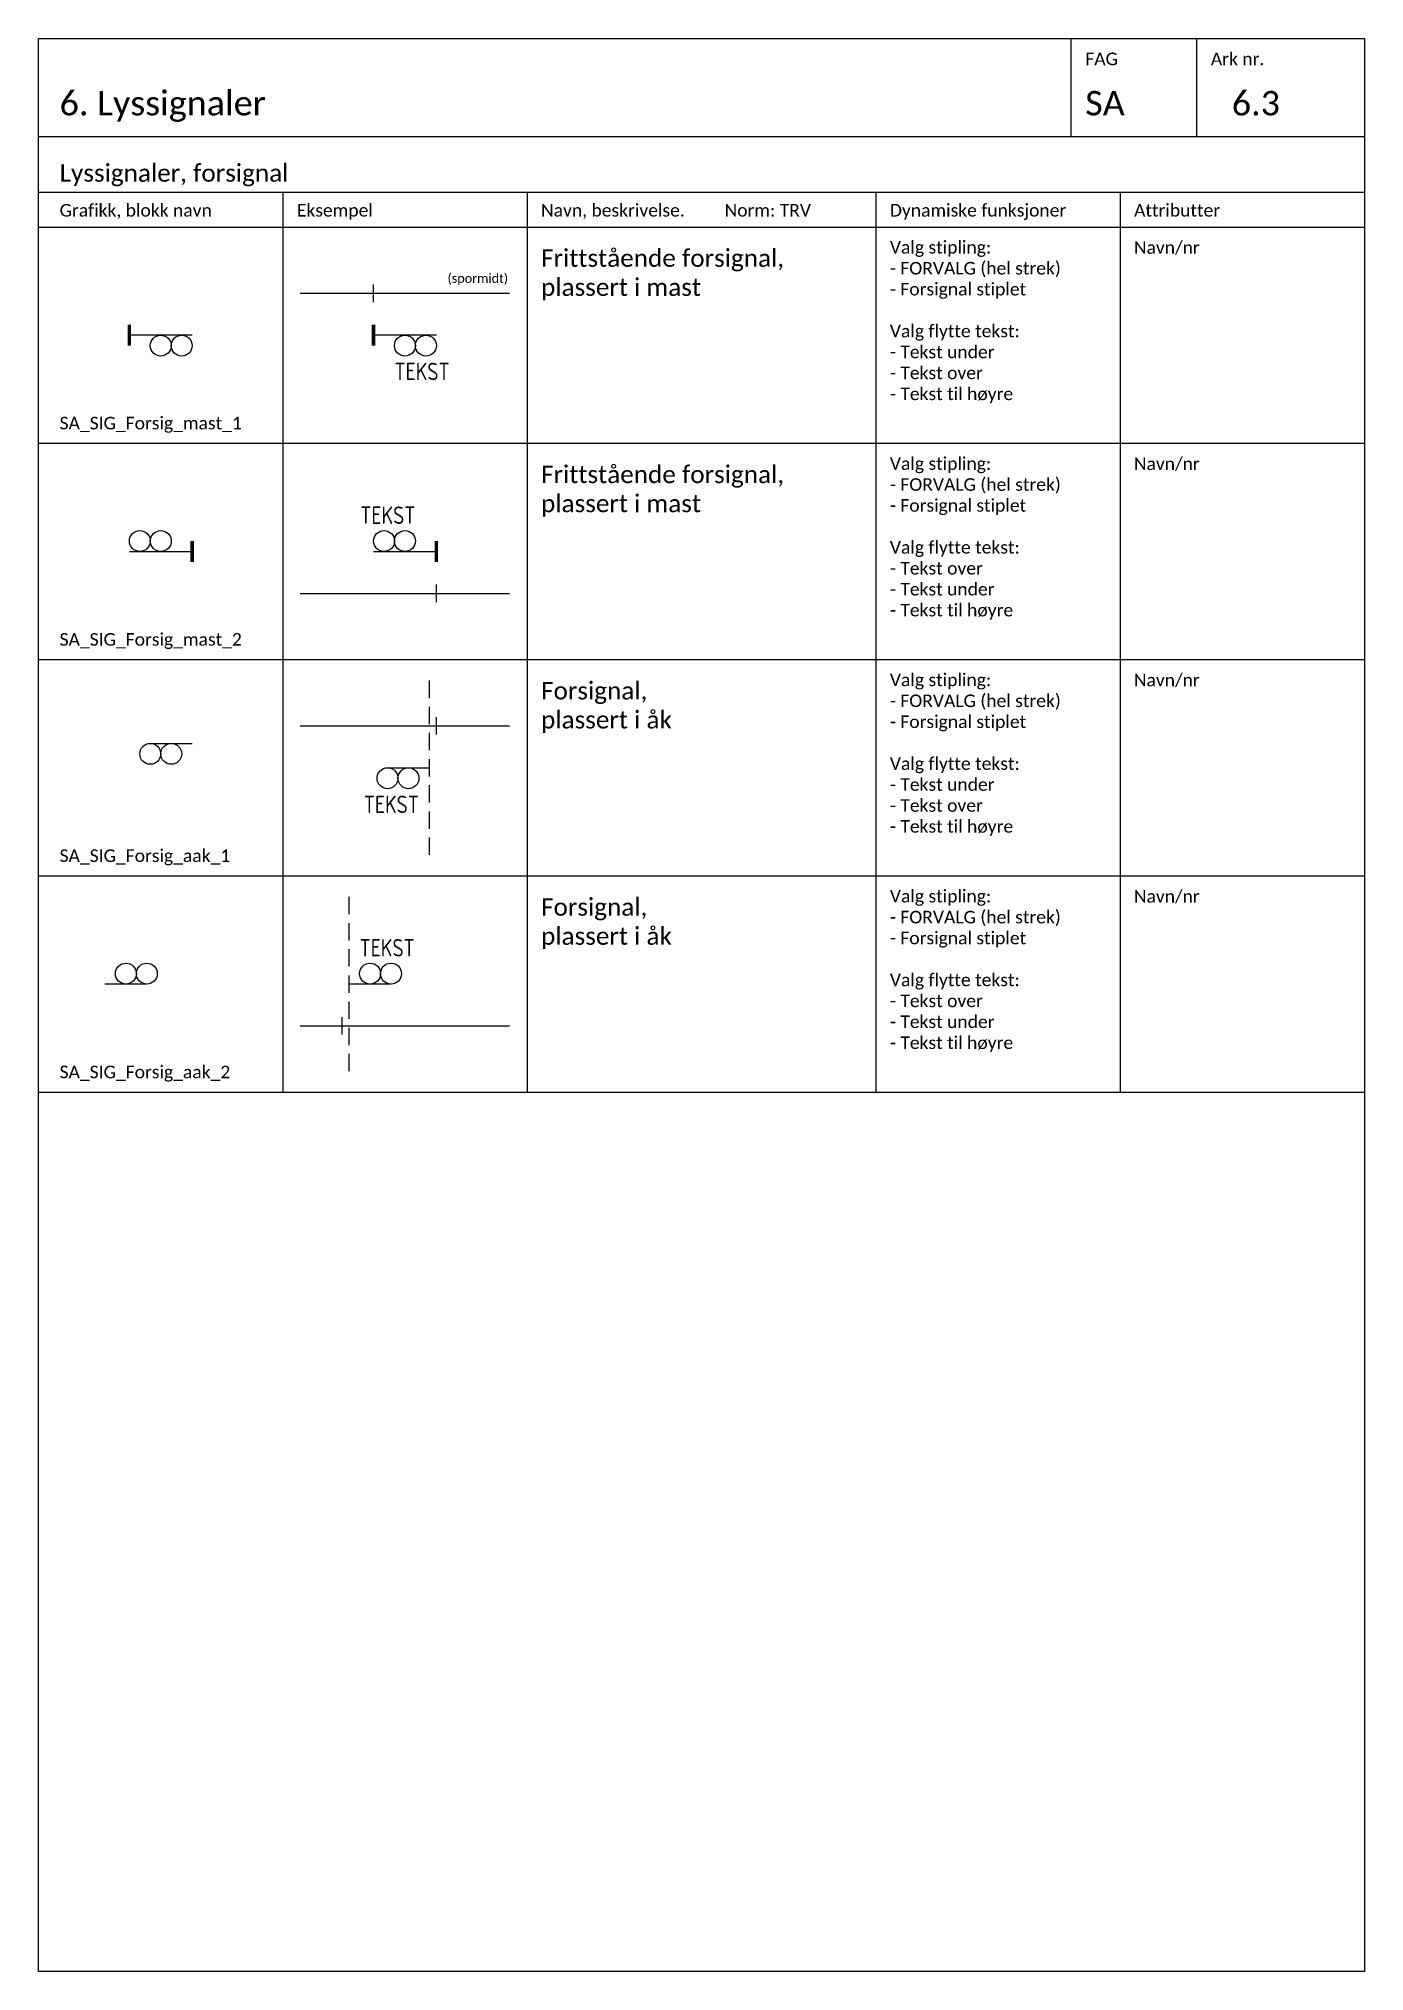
# Model space of a CAD drawing. Header units: millimetres. Extents: x -210 to 2500, y -2763 to 277.
# Drawn here: x 420 to 610, y -1535 to -1258 of the extents above; entities that cross this region are included whole.
import ezdxf
from ezdxf.enums import TextEntityAlignment as Align

# ---------------------------------------------------------------- set-up
doc = ezdxf.new("R2010")
doc.units = ezdxf.units.MM
doc.linetypes.add('HIDDEN_Signal', pattern=[3.75, 2.5, -1.25])
for name, color, linetype in [('RAMME', 5, 'Continuous'), ('RAMME SYMBOLER', 4, 'Continuous'), ('RAMME TEKST', 7, 'Continuous'), ('SIG-Signaler', 2, 'Continuous'), ('SIG-SPOR enlinje', 5, 'Continuous'), ('SIG-Sporavsnitt', 2, 'Continuous'), ('SIG-STIPLET', 5, 'HIDDEN_Signal'), ('SIG_ATT_Tekst25', 2, 'Continuous')]:
    doc.layers.add(name, color=color, linetype=linetype)
doc.styles.add('Calibri', font='calibri.ttf')
doc.styles.add('ISOCP', font='isocp.shx', dxfattribs={"width": 0.9})

msp = doc.modelspace()

# ---------------------------------------------------------------- texts
at = {"layer": 'RAMME TEKST', "linetype": 'ByBlock', "style": 'Calibri'}
for s, height, p in [('FAG', 1.8, (570, -1261.8)), ('Ark nr.', 1.8, (588, -1261.8)), ('6. Lyssignaler', 3.5, (423, -1269)), ('SA', 3.5, (570, -1269)), ('6.3', 3.5, (591, -1269)), ('Lyssignaler, forsignal', 2.5, (423, -1278.5)), ('Grafikk, blokk navn', 1.8, (423, -1283.5)), ('Eksempel', 1.8, (457, -1283.5)), ('Navn, beskrivelse.         Norm: TRV', 1.8, (492, -1283.5)), ('Dynamiske funksjoner', 1.8, (542, -1283.5)), ('Attributter', 1.8, (577, -1283.5)), ('(spormidt)', 1.3, (478.594, -1293)), ('SA_SIG_Forsig_mast_1', 1.8, (423, -1314)), ('SA_SIG_Forsig_mast_2', 1.8, (423, -1345)), ('SA_SIG_Forsig_aak_1', 1.8, (423, -1376)), ('SA_SIG_Forsig_aak_2', 1.8, (423, -1407))]:
    msp.add_text(s, height=height, dxfattribs=at).set_placement(p)
at = {"layer": 'RAMME TEKST', "linetype": 'ByBlock', "attachment_point": 1, "style": 'Calibri'}
for s, insert, char_height, width in [('Frittstående forsignal, plassert i mast', (492, -1288.2), 2.5, 46), ('Valg stipling:\\P- FORVALG (hel strek)\\P- Forsignal stiplet\\P\\PValg flytte tekst:\\P- Tekst under\\P- Tekst over\\P- Tekst til høyre', (542, -1287), 1.8, 33), ('Valg stipling:\\P- FORVALG (hel strek)\\P- Forsignal stiplet\\P\\PValg flytte tekst:\\P- Tekst over\\P- Tekst under\\P- Tekst til høyre', (542, -1318), 1.8, 33), ('Frittstående forsignal, plassert i mast', (492, -1319.2), 2.5, 46), ('Valg stipling:\\P- FORVALG (hel strek)\\P- Forsignal stiplet\\P\\PValg flytte tekst:\\P- Tekst under\\P- Tekst over\\P- Tekst til høyre', (542, -1349), 1.8, 33), ('Forsignal,\\Pplassert i åk', (492, -1350.2), 2.5, 46), ('Forsignal, \\Pplassert i åk', (492, -1381.2), 2.5, 46), ('Valg stipling:\\P- FORVALG (hel strek)\\P- Forsignal stiplet\\P\\PValg flytte tekst:\\P- Tekst over\\P- Tekst under\\P- Tekst til høyre', (542, -1380), 1.8, 33)]:
    msp.add_mtext(s, dxfattribs=dict(at, insert=insert, char_height=char_height, width=width))
at = {"layer": 'RAMME TEKST', "linetype": 'ByBlock', "lineweight": -2, "char_height": 1.8, "width": 26.77885, "attachment_point": 1, "style": 'Calibri'}
for insert in [(576.971, -1287.025), (576.971, -1318.025), (576.971, -1349.025), (576.971, -1380.025)]:
    msp.add_mtext('Navn/nr', dxfattribs=dict(at, insert=insert))

# ---------------------------------------------------------------- blocks, each defined once
blk = doc.blocks.new('*U588')
at = {"color": 0, "linetype": 'ByBlock'}
blk.add_line((-6, 0), (0, 0), dxfattribs=at)
for centre in [(-6, -1.5), (-3, -1.5)]:
    blk.add_circle(centre, 1.5, dxfattribs=at)
at = {"layer": 'SIG_ATT_Tekst25', "style": 'ISOCP', "width": 0.9}
blk.add_attdef('NAVN', text='', height=2.5, dxfattribs=at).set_placement((-1.5, -6.49), align=Align.RIGHT)
blk = doc.blocks.new('*U589')
at = {"color": 0, "linetype": 'ByBlock'}
blk.add_line((-6, 0), (0, 0), dxfattribs=at)
for centre in [(-6, -1.5), (-3, -1.5)]:
    blk.add_circle(centre, 1.5, dxfattribs=at)
at = {"layer": 'SIG_ATT_Tekst25', "style": 'ISOCP', "width": 0.9}
blk.add_attdef('NAVN', text='', height=2.5, dxfattribs=at).set_placement((-1.5, -6.49), align=Align.RIGHT)
blk = doc.blocks.new('*U590')
at = {"color": 0, "linetype": 'ByBlock'}
blk.add_line((6, 0), (0, 0), dxfattribs=at)
for centre in [(3, 1.5), (6, 1.5)]:
    blk.add_circle(centre, 1.5, dxfattribs=at)
at = {"layer": 'SIG_ATT_Tekst25', "style": 'ISOCP', "width": 0.9}
blk.add_attdef('NAVN', (1.5, 3.95), '', height=2.5, dxfattribs=at)
blk = doc.blocks.new('*U586')
at = {"color": 0, "linetype": 'ByBlock'}
for p, q in [((0, 1.5), (0, -1.5)), ((9, 0), (0, 0))]:
    blk.add_line(p, q, dxfattribs=at)
at = {"color": 0, "linetype": 'ByBlock', "const_width": 0.5}
blk.add_lwpolyline([(0, 1.5), (0, -1.5)], dxfattribs=at)
at = {"color": 0, "linetype": 'ByBlock'}
for centre in [(4.5, -1.5), (7.5, -1.5)]:
    blk.add_circle(centre, 1.5, dxfattribs=at)
at = {"layer": 'SIG_ATT_Tekst25', "style": 'ISOCP', "width": 0.9}
blk.add_attdef('NAVN', (3, -6.45), '', height=2.5, dxfattribs=at)
blk = doc.blocks.new('SA_Avsnitt_grense')
at = {"color": 0, "linetype": 'ByBlock', "lineweight": -2}
blk.add_line((0, -1.25), (0, 1.25), dxfattribs=at)
at = {"color": 0, "linetype": 'ByBlock', "lineweight": -2, "const_width": 0.16}
blk.add_lwpolyline([(0, -1.25), (0, 1.25)], dxfattribs=at)
blk = doc.blocks.new('*U587')
at = {"color": 0, "linetype": 'ByBlock', "lineweight": -2}
for p, q in [((-9, 0), (0, 0)), ((0, 1.5), (0, -1.5))]:
    blk.add_line(p, q, dxfattribs=at)
at = {"color": 0, "linetype": 'ByBlock', "lineweight": -2, "const_width": 0.5}
blk.add_lwpolyline([(0, 1.5), (0, -1.5)], dxfattribs=at)
at = {"color": 0, "linetype": 'ByBlock', "lineweight": -2}
for centre in [(-7.5, 1.5), (-4.5, 1.5)]:
    blk.add_circle(centre, 1.5, dxfattribs=at)
at = {"layer": 'SIG_ATT_Tekst25', "style": 'ISOCP', "width": 0.9}
blk.add_attdef('NAVN', text='', height=2.5, dxfattribs=at).set_placement((-3, 3.95), align=Align.RIGHT)

# ---------------------------------------------------------------- linework, layer by layer
at = {"layer": 'RAMME'}
msp.add_line((420, -1272), (610, -1272), dxfattribs=at)
msp.add_lwpolyline([(610, -1535), (420, -1535), (420, -1258), (610, -1258)], close=True, dxfattribs=at)
at = {"layer": 'RAMME SYMBOLER'}
for p, q in [((568, -1272), (568, -1258)), ((586, -1272), (586, -1258)), ((420, -1280), (610, -1280)), ((455, -1280), (455, -1409)), ((490, -1280), (490, -1409)), ((540, -1280), (540, -1409)), ((575, -1280), (575, -1409)), ((420, -1285), (610, -1285)), ((420, -1316), (610, -1316)), ((420, -1347), (610, -1347)), ((420, -1378), (610, -1378)), ((420, -1409), (610, -1409))]:
    msp.add_line(p, q, dxfattribs=at)
at = {"layer": 'SIG-SPOR enlinje'}
for p, q in [((457.5, -1294.5), (487.5, -1294.5)), ((457.5, -1337.5), (487.5, -1337.5)), ((457.5, -1356.5), (487.5, -1356.5)), ((457.5, -1399.5), (487.5, -1399.5))]:
    msp.add_line(p, q, dxfattribs=at)
at = {"layer": 'SIG-STIPLET'}
for p, q in [((476, -1375), (476, -1350)), ((464.5, -1406), (464.5, -1381))]:
    msp.add_line(p, q, dxfattribs=at)

# ---------------------------------------------------------------- block references
at = {"layer": 'SIG-Signaler'}
for name, p in [('*U586', (433, -1300.5)), ('*U587', (442, -1331.5)), ('*U588', (442, -1359)), ('*U590', (429.5, -1393.5))]:
    msp.add_blockref(name, p, dxfattribs=at)
for name, p in [('*U586', (468, -1300.5)), ('*U587', (477, -1331.5)), ('*U589', (476, -1362.5)), ('*U590', (464.5, -1393.5))]:
    msp.add_blockref(name, p, dxfattribs=at).add_auto_attribs({'NAVN': 'TEKST'})
at = {"layer": 'SIG-Sporavsnitt'}
for p in [(468, -1294.5), (477, -1337.5), (477, -1356.5), (463.5, -1399.5)]:
    msp.add_blockref('SA_Avsnitt_grense', p, dxfattribs=at)

msp.set_redraw_order([(e.dxf.handle, doc.entitydb.next_handle()) for e in msp.query("TEXT MTEXT ATTDEF DIMENSION ARC_DIMENSION")])  # texts and dimensions are drawn at this point

doc.saveas('drawing.dxf')
